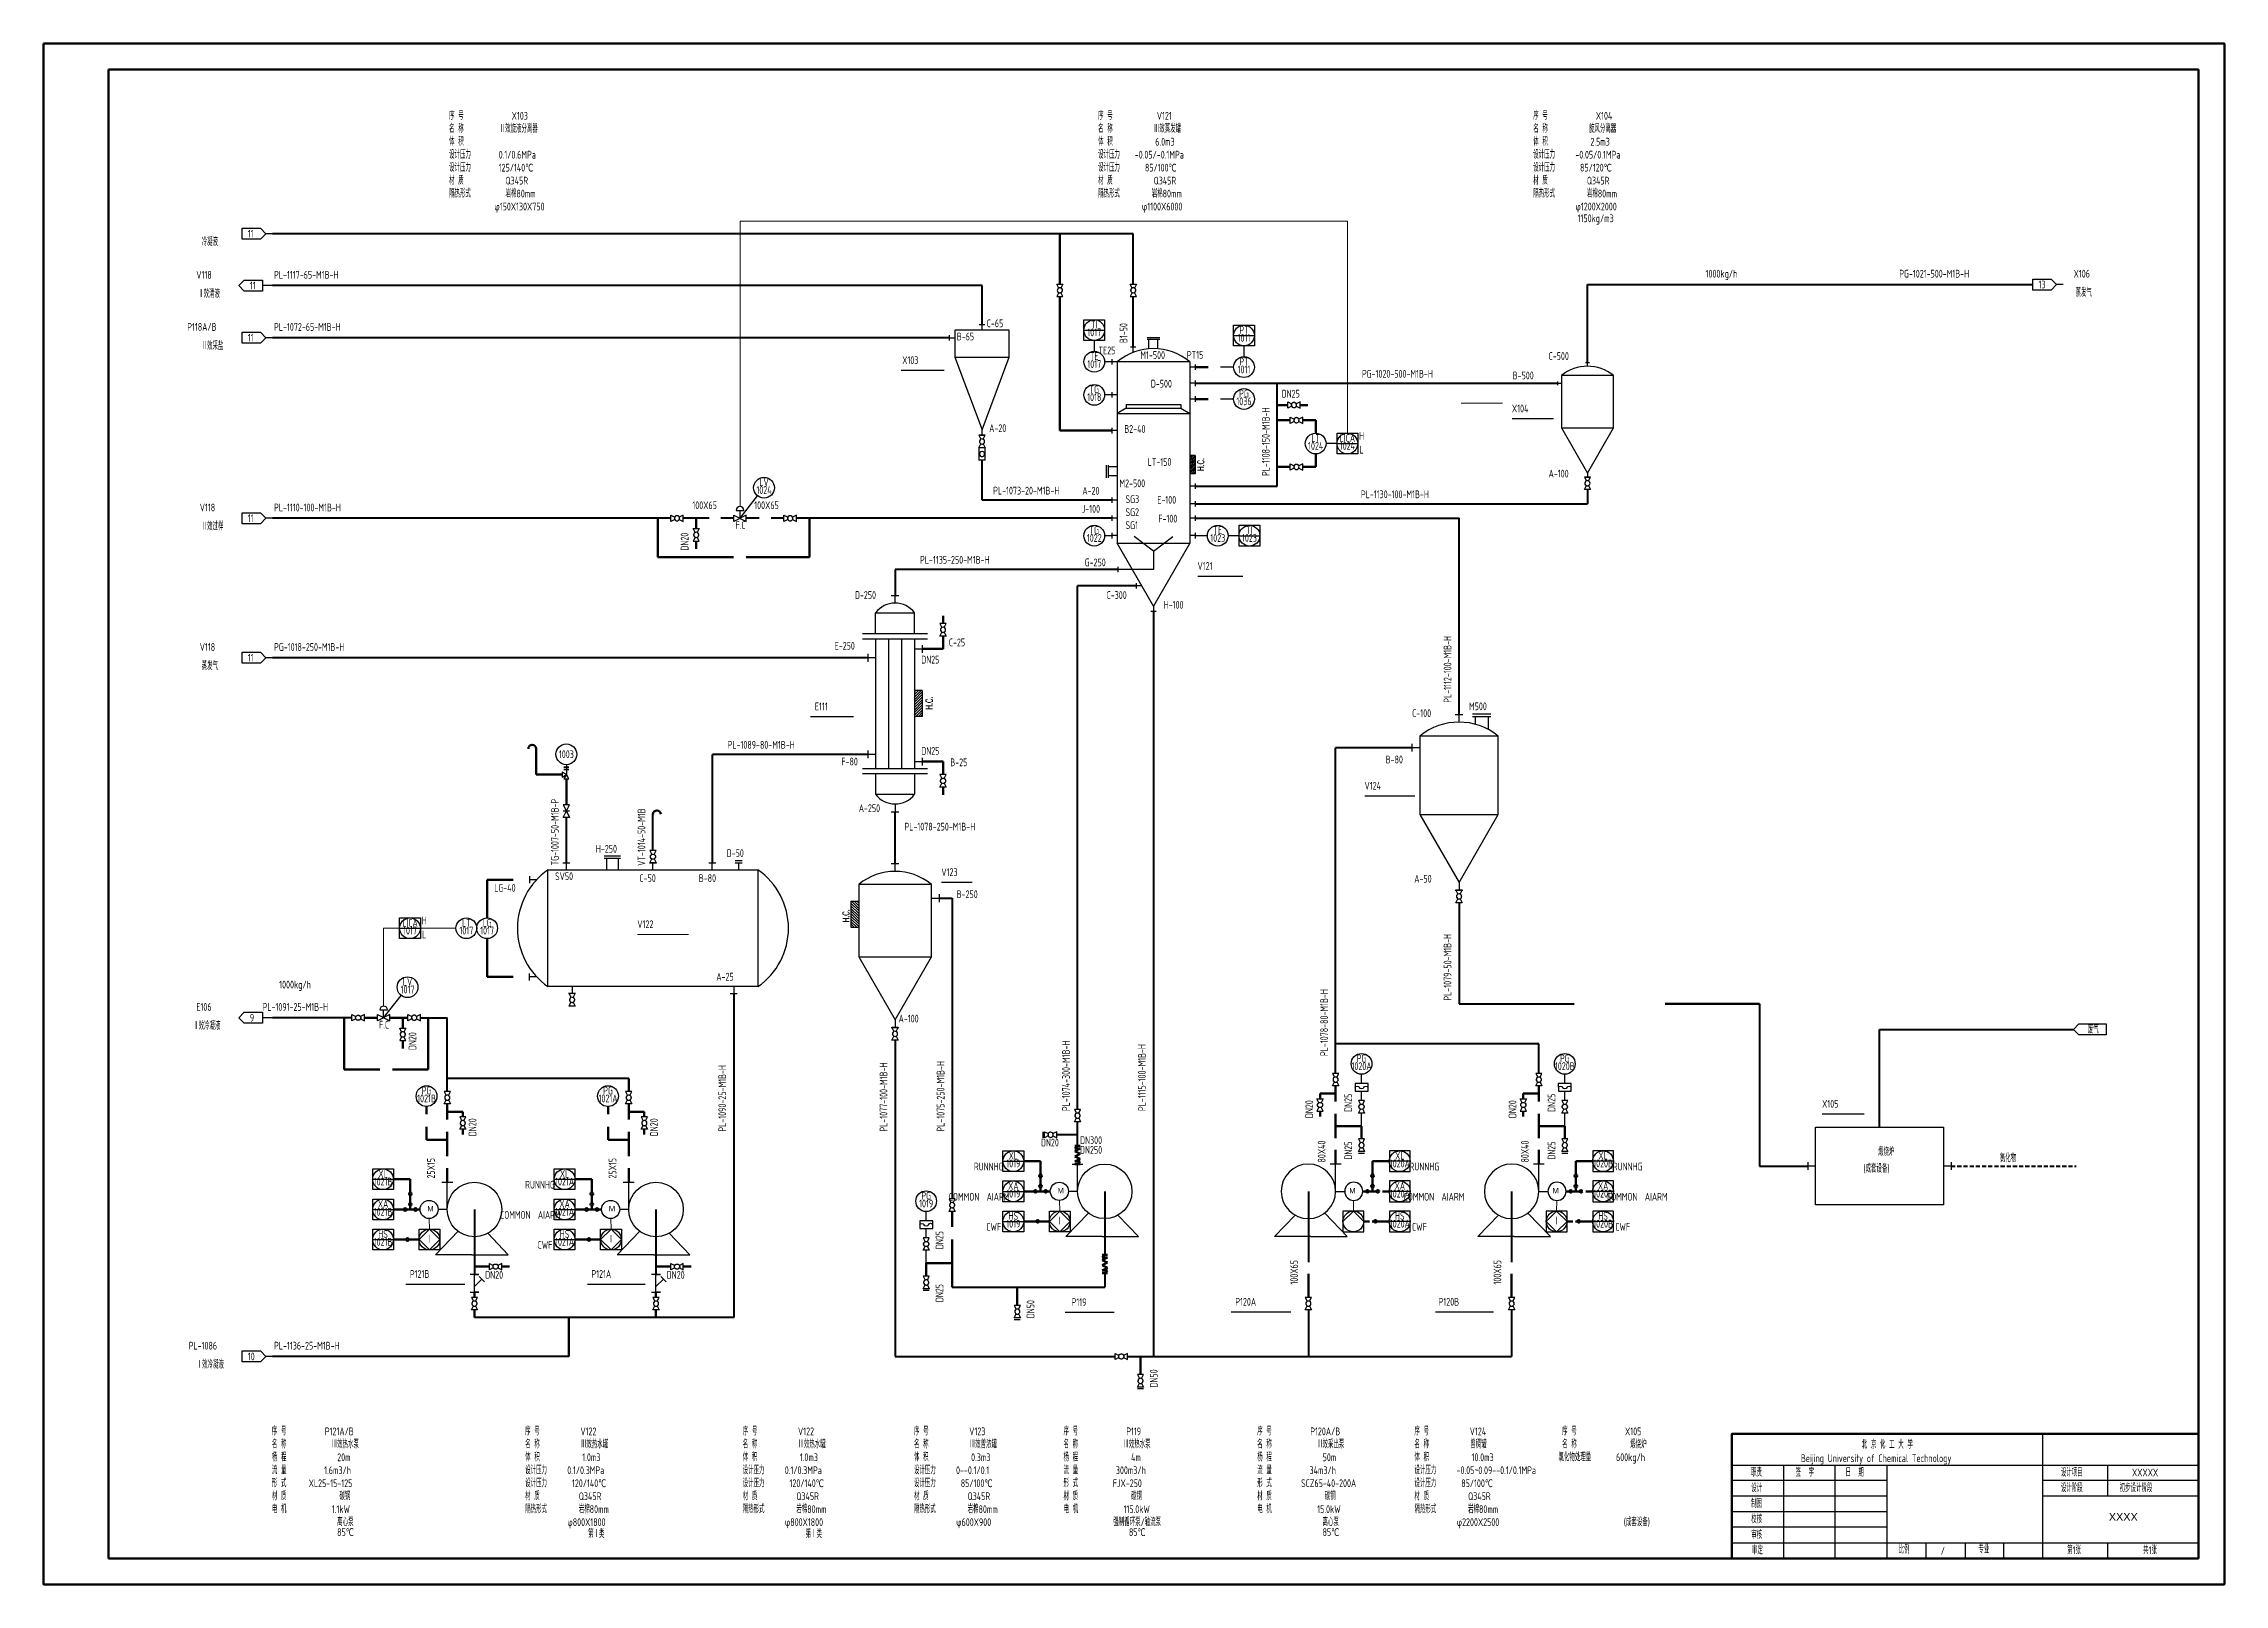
# Model space of a CAD drawing. Header units: millimetres. Extents: x 6119 to 9212, y 773 to 3028.
# Drawn here: x 6247 to 7088, y 773 to 1367 of the extents above; entities that cross this region are included whole.
import ezdxf
from ezdxf.enums import TextEntityAlignment as Align

# ---------------------------------------------------------------- set-up
doc = ezdxf.new("R2010")
doc.units = ezdxf.units.MM
doc.header["$LTSCALE"] = 0.5
doc.linetypes.add('HIDDEN2', pattern=[4.7625, 3.175, -1.5875])
for name, color, linetype in [('instrument', 4, 'Continuous'), ('TEXT', 2, 'Continuous'), ('TXT', 7, 'Continuous'), ('金柯图框', 146, 'Continuous')]:
    doc.layers.add(name, color=color, linetype=linetype)
for name, color, linetype, lineweight in [('PL', 7, 'Continuous', 40), ('标注', 7, 'Continuous', 18), ('粗实线', 2, 'Continuous', 70), ('细实线', 7, 'Continuous', 18), ('设备', 7, 'Continuous', 25)]:
    doc.layers.add(name, color=color, linetype=linetype, lineweight=lineweight)
doc.layers.get('细实线').off()
doc.styles.add('romanc', font='romanc.shx', dxfattribs={"width": 0.7, "bigfont": 'hztxt.shx'})
doc.styles.get("Standard").update_dxf_attribs({"font": 'arial.ttf'})
doc.styles.add('国标汉字', font='gbenor.shx', dxfattribs={"width": 0.7, "height": 5, "bigfont": 'gbcbig.shx'})

msp = doc.modelspace()

# ---------------------------------------------------------------- texts
at = {"style": '国标汉字', "width": 0.7}
for s, p in [(' 序 号', (6402.21, 1337.25, 180)), ('X103', (6427.78, 1337.25, 180)), (' 序 号', (6652.5, 1337.25, 180)), ('V121', (6676.57, 1337.25, 180)), (' 序 号', (6820.31, 1337.25, 180)), ('X104', (6845.88, 1337.25, 180)), (' 体 积', (6402.21, 1327.25, 180)), (' 名 称', (6402.21, 1332.25, 180)), ('Ⅱ效旋液分离器', (6423.15, 1332.25, 180)), (' 体 积', (6652.5, 1327.25, 180)), (' 名 称', (6652.5, 1332.25, 180)), ('Ⅲ效蒸发罐', (6675.43, 1332.25, 180)), ('6.0m3', (6675.96, 1327.25, 180)), (' 体 积', (6820.31, 1327.25, 180)), (' 名 称', (6820.31, 1332.25, 180)), ('旋风分离器', (6843.24, 1332.25, 180)), ('2.5m3', (6843.77, 1327.25, 180)), (' 设计压力', (6402.21, 1322.25, 180)), (' 设计压力', (6402.21, 1317.25, 180)), ('0.1/0.6MPa', (6422.77, 1322.25, 180)), (' 设计压力', (6652.5, 1322.25, 180)), (' 设计压力', (6652.5, 1317.25, 180)), ('-0.05/-0.1MPa', (6668.07, 1322.25, 180)), (' 设计压力', (6820.31, 1322.25, 180)), (' 设计压力', (6820.31, 1317.25, 180)), ('-0.05/0.1MPa', (6837.96, 1322.25, 180)), (' 材 质', (6402.21, 1312.25, 180)), ('125/140℃', (6422.77, 1317.25, 180)), ('Q345R', (6425.41, 1312.25, 180)), (' 材 质', (6652.5, 1312.25, 180)), ('85/100℃', (6671.98, 1317.25, 180)), ('Q345R', (6675.36, 1312.25, 180)), (' 材 质', (6820.31, 1312.25, 180)), ('85/120℃', (6839.79, 1317.25, 180)), ('Q345R', (6842.43, 1312.25, 180)), (' 隔热形式', (6402.21, 1307.25, 180)), ('φ150X130X750', (6421.07, 1302.25, 180)), ('岩棉80mm', (6425.41, 1307.25, 180)), (' 隔热形式', (6652.5, 1307.25, 180)), ('φ1100X6000', (6670.79, 1302.25, 180)), ('岩棉80mm', (6674.62, 1307.25, 180)), (' 隔热形式', (6820.31, 1307.25, 180)), ('φ1200X2000', (6837.99, 1302.25, 180)), ('岩棉80mm', (6842.43, 1307.25, 180)), ('1150kg/m3', (6838.84, 1297.72, 180)), ('冷凝液', (6308.21, 1288.6, 180)), ('11', (6326.02, 1291.78, 180)), ('V118', (6306.16, 1275.93, 180)), ('PL-1117-65-M1B-H', (6336.14, 1275.93, 180)), ('1000kg/h', (6888.2, 1276.37, 180)), ('PG-1021-500-M1B-H', (6962.87, 1276.37, 180)), ('X106', (7030.13, 1276.37, 180)), ('Ⅱ效清液', (6306.88, 1268.6, 180)), ('11', (6326.81, 1271.78, 180)), ('13', (7016.59, 1272.22, 180)), ('蒸发气', (7030.86, 1269.04, 180)), ('P118A/B', (6302.65, 1255.84, 180)), ('11', (6326.02, 1251.69, 180)), ('PL-1072-65-M1B-H', (6336.14, 1255.84, 180)), ('B-65', (6599.42, 1252.15, 180)), ('C-65', (6610.97, 1257.23, 180)), ('Ⅱ效采盐', (6308.21, 1248.52, 180)), ('X103', (6578.39, 1243.02, 180)), ('TE25', (6654.06, 1246.76, 180)), ('M1-500', (6670.22, 1245.01, 180)), ('PT15', (6688.16, 1245.07, 180)), ('C-500', (6827.66, 1244.63, 180)), ('D-500', (6674.25, 1233.97, 180)), ('PG-1020-500-M1B-H', (6755.66, 1237.78, 180)), ('B-500', (6813.8, 1237.14, 180)), ('DN25', (6724.71, 1230.11, 180)), ('A-20', (6611.93, 1216.8, 180)), ('B2-40', (6664.03, 1216.51, 180)), ('X104', (6813.52, 1224.41, 180)), ('LT-150', (6673.02, 1203.79, 180)), ('PL-1073-20-M1B-H', (6613.46, 1192.73, 180)), ('A-20', (6647.86, 1192.68, 180)), ('M2-500', (6662.15, 1195.54, 180)), ('PL-1130-100-M1B-H', (6755.28, 1191.32, 180)), ('A-100', (6827.66, 1199.3, 180)), ('V118', (6307.48, 1186.25, 180)), ('PL-1110-100-M1B-H', (6336.14, 1186.25, 180)), ('100X65', (6497.46, 1187.09, 180)), ('100X65', (6521.31, 1187.09, 180)), ('J-100', (6647.62, 1185.7, 180)), ('SG3', (6664.51, 1189.45, 180)), ('SG2', (6664.51, 1184.43, 180)), ('E-100', (6676.73, 1189.2, 180)), ('Ⅱ效过样', (6308.21, 1178.92, 180)), ('11', (6326.02, 1182.1, 180)), ('SG1', (6664.51, 1179.43, 180)), ('F-100', (6677.17, 1181.93, 180)), ('PL-1135-250-M1B-H', (6585.26, 1166.04, 180)), ('G-250', (6648.76, 1165.07, 180)), ('V121', (6692.27, 1163.68, 180)), ('D-250', (6560.15, 1152.48, 180)), ('C-300', (6657.2, 1152.48, 180)), ('H-100', (6679.22, 1148.74, 180)), ('V118', (6307.48, 1132.45, 180)), ('PG-1018-250-M1B-H', (6336.14, 1132.45, 180)), ('E-250', (6552.3, 1132.91, 180)), ('C-25', (6596.36, 1134.23, 180)), ('蒸发气', (6308.21, 1125.12, 180)), ('11', (6326.02, 1128.3, 180)), ('DN25', (6585.72, 1127.58, 180)), ('E111', (6544.68, 1109.55, 180)), ('M500', (6796.97, 1109.58, 180)), ('C-100', (6775.04, 1106.91, 180)), ('PL-1089-80-M1B-H', (6511.04, 1094.74, 180)), ('DN25', (6585.72, 1092.39, 180)), ('F-80', (6554.92, 1088.28, 180)), ('B-25', (6596.91, 1087.99, 180)), ('B-80', (6764.83, 1089.07, 180)), ('V124', (6756.68, 1078.96, 180)), ('A-250', (6561.63, 1070.29, 180)), ('PL-1078-250-M1B-H', (6579.26, 1063.19, 180)), ('H-250', (6460.24, 1054.65, 180)), ('D-50', (6510.69, 1052.99, 180)), ('SV50', (6444.51, 1044.06, 180)), ('C-50', (6477.05, 1043.34, 180)), ('B-80', (6499.94, 1043.34, 180)), ('V123', (6593.49, 1045.64, 180)), ('A-50', (6775.85, 1043.11, 180)), ('LG-40', (6421.04, 1039.6, 180)), ('B-250', (6599.38, 1037.13, 180)), ('V122', (6476.25, 1025.56, 180)), ('1000kg/h', (6338.12, 1002.28, 180)), ('A-25', (6506.7, 1005.34, 180)), ('E106', (6306.16, 993.68, 180)), ('9', (6326.81, 989.53, 180)), ('PL-1091-25-M1B-H', (6331.71, 993.68, 180)), ('Ⅱ效冷凝液', (6304.95, 986.35, 180)), ('A-100', (6576.99, 989.18, 180)), ('废气', (7035.57, 985.01, 180)), ('X105', (6933.13, 956.32, 180)), ('(成套设备)', (6949.06, 931.34, 180)), ('煅烧炉', (6954.72, 937.84, 180)), ('氯化物', (7001.66, 935.35, 180)), ('P121B', (6388.52, 890.73, 180)), ('DN20', (6417.56, 890.38, 180)), ('P121A', (6458.52, 890.73, 180)), ('DN20', (6487.56, 890.38, 180)), ('P119', (6643.7, 879.87, 180)), ('P120A', (6706.82, 880.01, 180)), ('P120B', (6785.22, 880.01, 180)), ('PL-1086', (6303.22, 863.09, 180)), ('Ⅰ效冷凝液', (6306.28, 855.77, 180)), ('10', (6326.02, 858.95, 180)), ('PL-1136-25-M1B-H', (6336.14, 863.09, 180)), (' 序 号', (6333.86, 830.06, 180)), ('P121A/B', (6355.73, 830.06, 180)), (' 序 号', (6431.55, 830.06, 180)), ('V122', (6454.3, 830.06, 180)), (' 序 号', (6515.44, 830.06, 180)), ('V122', (6538.19, 830.06, 180)), (' 序 号', (6581.49, 830.06, 180)), ('V123', (6604.24, 830.06, 180)), (' 序 号', (6639.17, 830.06, 180)), ('P119', (6664.78, 830.06, 180)), (' 序 号', (6713.87, 830.06, 180)), ('P120A/B', (6735.74, 830.06, 180)), (' 序 号', (6774.5, 830.06, 180)), ('V124', (6797.25, 830.06, 180)), (' 序 号', (6831.46, 830.06, 180)), ('X105', (6857.13, 830.06, 180)), (' 名 称', (6333.86, 825.06, 180)), ('Ⅲ效热水泵', (6358.37, 825.06, 180)), (' 名 称', (6431.55, 825.06, 180)), ('Ⅲ效热水罐', (6454.48, 825.06, 180)), (' 名 称', (6515.44, 825.06, 180)), ('Ⅲ效热水罐', (6538.37, 825.06, 180)), (' 名 称', (6581.49, 825.06, 180)), ('Ⅲ效曾浓罐', (6604.42, 825.06, 180)), (' 名 称', (6639.17, 825.06, 180)), ('Ⅲ效热水泵', (6663.68, 825.06, 180)), (' 名 称', (6713.87, 825.06, 180)), ('Ⅲ效采出泵', (6738.37, 825.06, 180)), (' 名 称', (6774.5, 825.06, 180)), ('曾稠罐', (6797.43, 825.06, 180)), (' 名 称', (6831.46, 825.06, 180)), ('煅烧炉', (6859.15, 825.06, 180)), (' 杨 程', (6333.86, 820.06, 180)), (' 流 量', (6333.86, 815.06, 180)), ('1.6m3/h', (6355.47, 815.06, 180)), ('20m', (6360.5, 820.06, 180)), (' 体 积', (6431.55, 820.06, 180)), (' 设计压力', (6431.55, 815.06, 180)), ('0.1/0.3MPa', (6449.21, 815.06, 180)), ('1.0m3', (6455.01, 820.06, 180)), (' 体 积', (6515.44, 820.06, 180)), (' 设计压力', (6515.44, 815.06, 180)), ('0.1/0.3MPa', (6533.09, 815.06, 180)), ('1.0m3', (6538.9, 820.06, 180)), (' 体 积', (6581.49, 820.06, 180)), (' 设计压力', (6581.49, 815.06, 180)), ('0--0.1/0.1', (6599.14, 815.06, 180)), ('0.3m3', (6604.95, 820.06, 180)), (' 杨 程', (6639.17, 820.06, 180)), (' 流 量', (6639.17, 815.06, 180)), ('300m3/h', (6660.78, 815.06, 180)), ('4m', (6666.63, 820.06, 180)), (' 杨 程', (6713.87, 820.06, 180)), (' 流 量', (6713.87, 815.06, 180)), ('34m3/h', (6735.47, 815.06, 180)), ('50m', (6740.51, 820.06, 180)), (' 体 积', (6774.5, 820.06, 180)), (' 设计压力', (6774.5, 815.06, 180)), ('-0.05~0.09--0.1/0.1MPa', (6792.16, 815.06, 180)), ('10.0m3', (6797.96, 820.06, 180)), ('氯化物处理量', (6831.46, 820.06, 180)), ('600kg/h', (6853.66, 820.06, 180)), ('职责', (6905.78, 814.16)), (' 签  字  ', (6921.52, 814.16)), (' 日  期 ', (6940.72, 814.16)), ('设计项目', (7025.2, 814.16)), ('XXXXX', (7052.65, 814.18, -180)), (' 材 质', (6333.86, 805.06, 180)), (' 形 式', (6333.86, 810.06, 180)), ('XL25-15-125', (6349.49, 810.06, 180)), ('碳钢', (6361.33, 805.06, 180)), (' 材 质', (6431.55, 805.06, 180)), (' 设计压力', (6431.55, 810.06, 180)), ('120/140℃', (6451.03, 810.06, 180)), ('Q345R', (6453.67, 805.06, 180)), (' 材 质', (6515.44, 805.06, 180)), (' 设计压力', (6515.44, 810.06, 180)), ('120/140℃', (6534.92, 810.06, 180)), ('Q345R', (6537.56, 805.06, 180)), (' 材 质', (6581.49, 805.06, 180)), (' 设计压力', (6581.49, 810.06, 180)), ('85/100℃', (6600.97, 810.06, 180)), ('Q345R', (6603.61, 805.06, 180)), (' 材 质', (6639.17, 805.06, 180)), (' 形 式', (6639.17, 810.06, 180)), ('FJX-250', (6659.61, 810.06, 180)), ('碳钢', (6666.64, 805.06, 180)), (' 材 质', (6713.87, 805.06, 180)), (' 形 式', (6713.87, 810.06, 180)), ('SCZ65-40-200A', (6732.21, 810.06, 180)), ('碳钢', (6741.34, 805.06, 180)), (' 材 质', (6774.5, 805.06, 180)), (' 设计压力', (6774.5, 810.06, 180)), ('85/100℃', (6793.98, 810.06, 180)), ('Q345R', (6796.62, 805.06, 180)), ('设计', (6905.78, 808.16)), ('设计阶段', (7025.2, 808.21)), ('初步设计阶段', (7047.88, 808.18)), (' 电 机', (6333.86, 800.06, 180)), ('1.1kW', (6358.42, 800.06, 180)), (' 隔热形式', (6431.55, 800.06, 180)), ('岩棉80mm', (6453.67, 800.06, 180)), (' 隔热形式', (6515.44, 800.06, 180)), ('岩棉80mm', (6537.56, 800.06, 180)), (' 隔热形式', (6581.49, 800.06, 180)), ('岩棉80mm', (6603.61, 800.06, 180)), (' 电 机', (6639.17, 800.06, 180)), ('115.0kW', (6663.73, 800.06, 180)), (' 电 机', (6713.87, 800.06, 180)), ('15.0kW', (6738.43, 800.06, 180)), (' 隔热形式', (6774.5, 800.06, 180)), ('岩棉80mm', (6796.62, 800.06, 180)), ('校核', (6905.78, 796.16)), ('制图', (6905.78, 802.16)), ('离心泵', (6360.48, 795.06, 180)), ('85℃', (6360.48, 791.21, 180)), ('φ800X1800', (6449.23, 795.06, 180)), ('第Ⅰ类', (6457.24, 790.53, 180)), ('φ800X1800', (6533.11, 795.06, 180)), ('第Ⅰ类', (6541.13, 790.53, 180)), ('φ600X900', (6599.17, 795.06, 180)), ('强制循环泵/轴流泵', (6659.81, 795.06, 180)), ('85℃', (6665.8, 791.21, 180)), ('离心泵', (6740.49, 795.06, 180)), ('85℃', (6740.49, 791.21, 180)), ('φ2200X2500', (6792.18, 795.06, 180)), ('(成套设备)', (6856.65, 795.06, 180)), ('审核', (6905.78, 790.16)), ('审定', (6906.08, 784.16)), ('比例', (6962.65, 784.47)), ('/', (6978.89, 784.02)), ('专业', (6993.43, 784.47)), ('第1张', (7027.64, 784.26)), ('共1张', (7056.94, 784.26))]:
    msp.add_text(s, height=3, dxfattribs=at).set_placement(p)
for s, p in [('B1-50', (6665.24, 1251.11, 180)), ('PL-1108-150-M1B-H', (6720.09, 1199.85, 180)), ('DN20', (6495.97, 1171.11, 180)), ('PL-1112-100-M1B-H', (6790.2, 1112.45, 180)), ('TG-1007-50-M1B-P', (6445.92, 1049.75, 180)), ('VT-1014-50-M1B', (6479.32, 1049.58, 180)), ('PL-1079-50-M1B-H', (6790.2, 997.61, 180)), ('PL-1078-80-M1B-H', (6742.58, 976.24, 180)), ('DN20', (6391.01, 978.54, 180)), ('PL-1074-300-M1B-H', (6643.05, 955.02, 180)), ('PL-1090-25-M1B-H', (6510.49, 947.11, 180)), ('PL-1077-100-M1B-H', (6572.69, 947.11, 180)), ('PL-1075-250-M1B-H', (6594.69, 947.11, 180)), ('PL-1115-100-M1B-H', (6672.33, 955.02, 180)), ('DN25', (6751.9, 954.72, 180)), ('DN25', (6830.3, 954.72, 180)), ('DN20', (6414.16, 945.34, 180)), ('DN20', (6484.16, 945.34, 180)), ('DN20', (6736.85, 952.32, 180)), ('DN20', (6815.25, 952.32, 180)), ('25X15', (6398.16, 929.03, 180)), ('25X15', (6468.16, 929.03, 180)), ('80X40', (6741.64, 935.21, 180)), ('DN25', (6751.9, 936.3, 180)), ('80X40', (6820.03, 935.21, 180)), ('DN25', (6830.3, 936.3, 180)), ('DN25', (6594.24, 901.79, 180)), ('100X65', (6731.01, 888.16, 180)), ('100X65', (6809.41, 888.16, 180)), ('DN25', (6594.24, 881.36, 180)), ('DN50', (6629.38, 875.16, 180)), ('DN50', (6676.88, 848.44, 180))]:
    msp.add_text(s, height=3, rotation=90, dxfattribs=at).set_placement(p)
at = {"insert": (7041.86, 800.1), "char_height": 3, "attachment_point": 1}
msp.add_mtext_dynamic_manual_height_columns('\\pxi0.60894;XXXX', width=16.5121, gutter_width=15, heights=[0], dxfattribs=at)
at = {"layer": 'TXT', "style": '国标汉字', "width": 0.7}
for s, p in [('1017', (6652.44, 1253.75)), ('TI', (6652.44, 1256.76)), ('1011', (6710.18, 1251.67)), ('PT', (6710.18, 1254.68)), ('TE', (6652.44, 1244.55)), ('PT', (6710.18, 1242.47)), ('1017', (6652.44, 1241.54)), ('1011', (6710.18, 1239.46)), ('1018', (6652.44, 1228.77)), ('TG', (6652.44, 1231.78)), ('1036', (6710.18, 1227.17)), ('PG', (6710.18, 1230.18)), ('1024', (6737.83, 1210)), ('LT', (6737.83, 1213.01)), ('1024', (6750.06, 1210)), ('LICA', (6750.06, 1213.01)), ('H', (6755.54, 1213.91)), ('L', (6755.54, 1208.52)), ('1024', (6525.09, 1192.98)), ('LV', (6525.09, 1195.98)), ('F.C', (6516.04, 1179.41)), ('1022', (6652.44, 1174.49)), ('TG', (6652.44, 1177.5)), ('1023', (6700.07, 1174.49)), ('TE', (6700.07, 1177.5)), ('1023', (6712.3, 1174.49)), ('TI', (6712.3, 1177.5)), ('1003', (6448.86, 1091.11)), ('LICA', (6388.56, 1026.13)), ('1017', (6388.56, 1023.13)), ('H', (6394.05, 1027.04)), ('1017', (6410.3, 1023.13)), ('LT', (6410.3, 1026.13)), ('1017', (6418.3, 1023.13)), ('LG', (6418.3, 1026.13)), ('L', (6394.05, 1021.64)), ('1017', (6387.62, 1000.41)), ('LV', (6387.62, 1003.41)), ('F.C', (6378.56, 986.84)), ('PG', (6755.51, 973.85)), ('PG', (6833.91, 973.85)), ('1020A', (6755.51, 970.85)), ('1020B', (6833.91, 970.85)), ('1021B', (6394.93, 958.42)), ('PG', (6394.93, 961.43)), ('1021A', (6464.93, 958.42)), ('PG', (6464.93, 961.43)), ('DN20', (6635.34, 941.4)), ('DN300', (6651.21, 942.31)), ('RUNNHG', (6611.75, 932.14)), ('1019', (6621.23, 933.34)), ('XL', (6621.23, 936.34)), ('DN250', (6651.21, 938.58)), ('1020A', (6770.27, 933.34)), ('XL', (6770.27, 936.34)), ('RUNNHG', (6779.75, 932.14)), ('1020B', (6848.67, 933.34)), ('XL', (6848.67, 936.34)), ('RUNNHG', (6858.15, 932.14)), ('1021B', (6378.17, 926.35)), ('XL', (6378.17, 929.36)), ('RUNNHG', (6438.69, 925.15)), ('1021A', (6448.17, 926.35)), ('XL', (6448.17, 929.36)), ('XA', (6621.23, 924.71)), ('XA', (6770.27, 924.71)), ('XA', (6848.67, 924.71)), ('1021B', (6378.17, 914.72)), ('XA', (6378.17, 917.73)), ('1021A', (6448.17, 914.72)), ('XA', (6448.17, 917.73)), ('1019', (6587.62, 917.91)), ('PG', (6587.62, 920.92)), ('COMMON  AIARM', (6608.04, 920.5)), ('1019', (6621.23, 921.7)), ('1020A', (6770.27, 921.7)), ('COMMON  AIARM', (6783.46, 920.5)), ('1020B', (6848.67, 921.7)), ('COMMON  AIARM', (6861.86, 920.5)), ('HS', (6378.17, 906.15)), ('COMMON  AIARM', (6434.98, 913.52)), ('HS', (6448.17, 906.15)), ('CWF', (6613.67, 908.92)), ('1019', (6621.23, 910.12)), ('HS', (6621.23, 913.13)), ('I', (6639.14, 911.33)), ('1020A', (6770.27, 910.12)), ('HS', (6770.27, 913.13)), ('CWF', (6777.83, 908.92)), ('I', (6830.76, 911.33)), ('1020B', (6848.67, 910.12)), ('HS', (6848.67, 913.13)), ('CWF', (6856.23, 908.92)), ('1021B', (6378.17, 903.14)), ('I', (6396.08, 904.35)), ('CWF', (6440.61, 901.94)), ('1021A', (6448.17, 903.14)), ('I', (6466.08, 904.35))]:
    msp.add_text(s, height=3, dxfattribs=at).set_placement(p, align=Align.CENTER)
at = {"layer": '金柯图框', "color": 7, "style": '国标汉字', "width": 0.7}
for s, p in [('北 京 化 工 大 学', (6958.27, 826.43, -180)), ('Beijing University of Chemical Technology', (6953.97, 821.19, -180))]:
    msp.add_text(s, height=3, dxfattribs=at).set_placement(p, align=Align.MIDDLE_CENTER)

# ---------------------------------------------------------------- blocks, each defined once
blk = doc.blocks.new('A$Cb8ed2c11')
for p, q in [((0, 40), (15, 0)), ((15, 0), (30, 40))]:
    blk.add_line(p, q)
blk.add_lwpolyline([(0, 40), (30, 40), (30, 55), (0, 55)], close=True)
blk = doc.blocks.new('A$C7946bd6f')
for p, q in [((16.95, 42.7), (19.05, 42.7)), ((18, 40.6), (18, 42.7)), ((5.4, 36.56), (5.4, 38.66)), ((5.4, 37.61), (7.5, 37.61)), ((16.95, 0), (19.05, 0)), ((18, 0), (18, 2.1))]:
    blk.add_line(p, q)
at = {"xscale": 0.7, "yscale": 0.7, "zscale": 0.7}
blk.add_blockref('A$Cb8ed2c11', (7.5, 2.1), dxfattribs=at)
blk = doc.blocks.new('A$C906b3375')
h = blk.add_hatch()
h.set_pattern_fill('JIS_WOOD', color=256, scale=0.7)
h.set_pattern_definition([(45, (-757.7555, -473.3284), (-0.35, 0.35), [])])
h.paths.add_polyline_path([(40, 53.18), (42.1, 53.18), (42.1, 60.18), (40, 60.18)])
for p, q in [((17.15, 102.07), (19.25, 102.07)), ((18.2, 99.97), (18.2, 102.07)), ((28.45, 105.6), (23.55, 105.6)), ((28.45, 104.9), (23.55, 104.9)), ((24.25, 101.4), (24.25, 104.9)), ((27.75, 101.4), (27.75, 104.9)), ((9.9, 97.4), (9.9, 95.3)), ((12, 96.35), (9.9, 96.35)), ((12, 96.35), (12, 26.35)), ((40, 96.35), (12, 96.35)), ((40, 96.35), (40, 26.35)), ((42.1, 94.27), (40, 94.27)), ((42.1, 95.32), (42.1, 93.22)), ((9.9, 84.63), (9.9, 82.53)), ((42.1, 88.03), (40, 88.03)), ((42.1, 89.08), (42.1, 86.98)), ((12, 83.58), (9.9, 83.58)), ((15.5, 78.44), (12, 76.34)), ((12, 76.34), (40, 76.34)), ((15.5, 79.84), (36.5, 79.84)), ((15.5, 79.84), (15.5, 78.44)), ((15.5, 78.44), (36.5, 78.44)), ((36.5, 79.84), (36.5, 78.44)), ((36.5, 78.44), (40, 76.34)), ((42.1, 81.98), (40, 81.98)), ((42.1, 83.03), (42.1, 80.93)), ((9.9, 70.84), (9.9, 68.74)), ((12, 69.79), (9.9, 69.79)), ((42.1, 60.18), (40, 60.18)), ((42.1, 60.18), (42.1, 53.18)), ((7.8, 56.53), (7.8, 51.63)), ((8.5, 56.53), (8.5, 51.63)), ((12, 55.83), (8.5, 55.83)), ((12, 52.33), (8.5, 52.33)), ((42.1, 53.18), (40, 53.18)), ((9.9, 44.03), (9.9, 41.93)), ((12, 42.98), (9.9, 42.98)), ((42.1, 48.36), (40, 48.36)), ((42.1, 49.41), (42.1, 47.31)), ((42.1, 42.64), (42.1, 40.54)), ((9.9, 37.05), (9.9, 34.95)), ((12, 36), (9.9, 36)), ((42.1, 41.59), (40, 41.59)), ((42.1, 36), (40, 36)), ((42.1, 37.05), (42.1, 34.95)), ((9.9, 30.35), (9.9, 28.25)), ((12, 29.3), (9.9, 29.3)), ((26, 2.1), (12, 26.35)), ((12, 26.35), (40, 26.35)), ((26, 23.29), (18.51, 28.96)), ((26, 23.29), (33.49, 28.96)), ((40, 26.35), (26, 2.1)), ((42.1, 29.3), (40, 29.3)), ((42.1, 30.35), (42.1, 28.25)), ((12.25, 17.34), (12.25, 15.24)), ((26, 23.29), (26, 16.29)), ((26, 16.29), (12.25, 16.29)), ((19.38, 10.99), (19.38, 8.89)), ((21.48, 9.94), (19.38, 9.94)), ((27.05, 0), (24.95, 0)), ((26, 2.1), (26, 0))]:
    blk.add_line(p, q)
blk.add_arc((26, 79.48), 21.92, 50.30371, 129.69629)
blk = doc.blocks.new('A$C1f4d3acd')
for p, q in [((22.24, 46.76), (23.76, 46.76)), ((23, 45.25), (23, 46.76)), ((11.41, 39.43), (11.41, 37.92)), ((12.92, 38.67), (11.41, 38.67)), ((12.92, 21.5), (23, 4.04)), ((23, 4.04), (33.08, 21.5)), ((22.24, 2.53), (23.76, 2.53)), ((23, 4.04), (23, 2.53))]:
    blk.add_line(p, q)
blk.add_lwpolyline([(12.92, 21.5), (33.08, 21.5), (33.08, 41.66), (12.92, 41.66)], close=True)
blk.add_arc((23, 29.31), 15.94, 50.77062, 129.22938)
blk = doc.blocks.new('A$C6c86742b')
h = blk.add_hatch()
h.set_pattern_fill('JIS_WOOD', color=256, angle=90)
h.set_pattern_definition([(135, (-1121.0159, -487.17654), (-0.5, -0.5), [])])
h.paths.add_polyline_path([(3, 48.78), (0, 48.78), (0, 38.78), (3, 38.78)])
for p, q in [((15.5, 63.24), (18.5, 63.24)), ((17, 60.24), (17, 63.24)), ((34, 51.44), (34, 48.44)), ((0, 48.78), (0, 38.78)), ((0, 48.78), (3, 48.78)), ((31, 49.94), (34, 49.94)), ((0, 38.78), (3, 38.78)), ((3, 27.25), (17, 3)), ((17, 3), (31, 27.25)), ((15.5, 0), (18.5, 0)), ((17, 3), (17, 0))]:
    blk.add_line(p, q)
blk.add_lwpolyline([(3, 27.25), (31, 27.25), (31, 55.25), (3, 55.25)], close=True)
blk.add_arc((17, 38.1), 22.14, 50.77062, 129.22938)
blk = doc.blocks.new('A$C30e6acbd')
for p, q in [((13.07, 50.5), (94.07, 50.5)), ((13.07, 5.5), (13.07, 50.5)), ((18.82, 53.2), (21.52, 53.2)), ((20.17, 50.5), (20.17, 53.2)), ((34.77, 55.9), (41.07, 55.9)), ((34.77, 55), (41.07, 55)), ((35.67, 55), (35.67, 50.5)), ((40.17, 55), (40.17, 50.5)), ((52.22, 53.2), (54.92, 53.2)), ((53.57, 50.5), (53.57, 53.2)), ((75.11, 53.2), (77.81, 53.2)), ((76.46, 50.5), (76.46, 53.2)), ((85.28, 54.1), (87.98, 54.1)), ((85.28, 53.2), (87.98, 53.2)), ((86.63, 50.5), (86.63, 53.2)), ((94.07, 50.5), (94.07, 5.5)), ((6.01, 48.08), (6.01, 45.38)), ((8.71, 46.73), (6.01, 46.73)), ((6.01, 7.92), (6.01, 10.62)), ((8.71, 9.27), (6.01, 9.27)), ((94.07, 5.5), (13.07, 5.5)), ((23.75, 2.8), (21.05, 2.8)), ((22.4, 5.5), (22.4, 2.8)), ((83.39, 2.8), (86.09, 2.8)), ((84.74, 5.5), (84.74, 2.8))]:
    blk.add_line(p, q)
for centre, start, end in [((28.71, 28), 124.80245, 235.19755), ((78.43, 28), 304.80245, 55.19755)]:
    blk.add_arc(centre, 27.4, start, end)
blk = doc.blocks.new('A$C0952c0bb')
for p, q in [((17.4, 35.44), (21.6, 35.44)), ((19.5, 24.94), (19.5, 35.44)), ((19.5, 24.94), (16, 24.94)), ((15.03, 7.48), (23.71, 16.53)), ((43.03, 7.48), (35.09, 15.75)), ((29.03, 7.48), (15.03, 7.48)), ((29.03, 7.48), (43.03, 7.48))]:
    blk.add_line(p, q)
for centre, radius in [((30, 24.94), 10.5), ((12.5, 24.94), 3.5)]:
    blk.add_circle(centre, radius)
blk.add_text('M', height=2.1).set_placement((11.8, 24.18, 126))
blk = doc.blocks.new('A$Cfcf5278a')
h = blk.add_hatch()
h.set_pattern_fill('JIS_WOOD', color=256)
h.set_pattern_definition([(45, (-1258.7297, -590.2213), (-0.5, 0.5), [])])
h.paths.add_polyline_path([(23, 46.72), (20, 46.72), (20, 36.72), (23, 36.72)])
for p, q in [((5, 68.72), (5, 76.72)), ((5, 76.72), (20, 76.72)), ((11, 83.43), (14, 83.43)), ((12.5, 80.43), (12.5, 83.43)), ((20, 68.72), (20, 76.72)), ((0, 68.72), (25, 68.72)), ((0, 66.72), (25, 66.72)), ((2, 60.84), (2, 57.84)), ((5, 59.34), (2, 59.34)), ((5, 66.72), (5, 16.72)), ((10, 66.72), (10, 16.72)), ((15, 66.72), (15, 16.72)), ((20, 66.72), (20, 16.72)), ((20, 62.75), (23, 62.75)), ((23, 64.25), (23, 61.25)), ((23, 46.72), (20, 46.72)), ((23, 46.72), (23, 36.72)), ((23, 36.72), (20, 36.72)), ((2, 23.63), (2, 20.63)), ((5, 22.13), (2, 22.13)), ((20, 19.32), (23, 19.32)), ((23, 20.82), (23, 17.82)), ((0, 16.72), (25, 16.72)), ((0, 14.72), (25, 14.72)), ((5, 14.72), (5, 6.72)), ((20, 14.72), (20, 6.72)), ((5, 6.72), (20, 6.72)), ((11, 0), (14, 0)), ((12.5, 3), (12.5, 0))]:
    blk.add_line(p, q)
for centre, start, end in [((12.5, 71), 37.29069, 142.70931), ((12.5, 12.43), 217.29069, 322.70931)]:
    blk.add_arc(centre, 9.43, start, end)
blk = doc.blocks.new('A$Cadf2ccbb')
blk.add_lwpolyline([(1.51, 1.64), (0, 2.4), (0, 0), (1.51, 0.76, 1), (3.29, 1.64), (4.8, 2.4), (4.8, 0), (3.29, 0.76, 1.609915), (1.51, 0.76, 4.279146)], format="xyb", close=True)
blk = doc.blocks.new('A$C99887f0c')
for p, q in [((0.9, 4.2), (3.9, 4.2)), ((2.4, 1.2), (2.4, 4.2))]:
    blk.add_line(p, q)
blk.add_lwpolyline([(4.8, 2.4), (0, 0), (0, 2.4), (4.8, 0)], close=True)
blk.add_arc((2.4, 4.2), 1.5, 0, 180)
blk = doc.blocks.new('A$C5a178aca')
for p, q in [((16.62, 67.82), (19.62, 67.82)), ((18.12, 64.82), (18.12, 67.82)), ((23.35, 68.02), (30.35, 68.02)), ((23.35, 67.02), (30.35, 67.02)), ((24.35, 67.02), (24.35, 63.99)), ((29.35, 67.02), (29.35, 62.02)), ((0, 53.45), (0, 56.45)), ((3, 54.95), (0, 54.95)), ((3, 29.19), (18.12, 3)), ((18.12, 3), (33.24, 29.19)), ((16.62, 0), (19.62, 0)), ((18.12, 3), (18.12, 0))]:
    blk.add_line(p, q)
blk.add_lwpolyline([(3, 29.19), (33.24, 29.19), (33.24, 59.43), (3, 59.43)], close=True)
blk.add_arc((18.12, 40.91), 23.91, 50.77062, 129.22938)
blk = doc.blocks.new('A$Cae644095')
for p, q in [((0, 16.45), (0, 13.45)), ((3, 14.95), (0, 14.95)), ((55.27, 14.95), (52.27, 14.95)), ((55.27, 16.45), (55.27, 13.45))]:
    blk.add_line(p, q)
blk.add_lwpolyline([(3, 29.9), (52.27, 29.9), (52.27, 0), (3, 0)], close=True)
blk = doc.blocks.new('A$Ca7bb580f')
for p, q in [((2.4, 4.8), (0, 4.8)), ((0, 4.8), (0, 0)), ((2.4, 0), (0, 0)), ((2.4, 0), (2.4, 4.8))]:
    blk.add_line(p, q)
for start, end in [(116.30696, 296.30696), (116.30696, 63.69304), (243.69304, 116.30696)]:
    blk.add_arc((1.2, 2.4), 0.993, start, end)
blk = doc.blocks.new('A$C68e34116')
blk.add_lwpolyline([(2.4, 2.4), (2.4, 1.2), (4.8, 2.4), (4.8, 0), (0, 2.4), (0, 0), (2.4, 1.2), (2.4, 0)])
blk = doc.blocks.new('A$Ca9a4f954')
for p, q in [((1.66, 1.66), (0, 2.62)), ((0, 2.62), (0, 0.7)), ((0, 0.7), (1.66, 1.66)), ((2.62, 4.54), (0.7, 4.54)), ((0.7, 4.54), (1.66, 4.54)), ((2.62, 3.58), (0.7, 3.58)), ((0.7, 3.58), (1.66, 3.58)), ((1.66, 1.66), (0.7, 0)), ((0.7, 0), (2.62, 0)), ((1.66, 5.5), (1.66, 4.54)), ((1.66, 4.54), (2.62, 4.54)), ((1.66, 4.54), (1.66, 3.58)), ((1.66, 3.58), (2.62, 3.58)), ((1.66, 3.58), (1.66, 1.66)), ((2.62, 0), (1.66, 1.66))]:
    blk.add_line(p, q)
blk = doc.blocks.new('A$Cb8befc21')
blk.add_lwpolyline([(0, 0, 0, 0, 0), (0, 2.4, 0, 0, 0), (4.8, 0, 0, 1.2, 0), (2.85, 0.975, 0, 0, 0), (4.8, 0, 0, 0, 0), (4.8, 2.4, 0, 0, 0)], format="xyseb")
blk = doc.blocks.new('A$C7aa2ae0a')
blk.add_lwpolyline([(0, 5.57), (0, 2.14), (0, 3.86), (2.14, 3.86), (5, 1), (4, 0), (6, 2), (5, 1), (2.14, 3.86), (6.86, 3.86), (6.86, 2.14), (6.86, 5.57)])
blk = doc.blocks.new('隔膜')
blk.add_lwpolyline([(-2.5, 1.5), (2.5, 1.5), (2.5, -1.5), (-2.5, -1.5)], close=True)
for centre, start, end in [((-1.67, -0.38), 24.76151, 155.23849), ((0, 0.38), 204.76151, 335.23849), ((1.67, -0.38), 24.76151, 155.23849)]:
    blk.add_arc(centre, 0.918, start, end)
blk = doc.blocks.new('A$Ccaabb055')
at = {"xscale": -1, "rotation": 0.01870892020090054}
blk.add_blockref('隔膜', (2.5, 1.5), dxfattribs=at)
blk = doc.blocks.new('A$C4c916884')
for p, q in [((0, 6), (1, 7)), ((2, 7), (0, 7)), ((0, 5), (2, 6)), ((2, 6), (0, 6)), ((2, 4), (0, 5)), ((0, 3), (2, 4)), ((2, 2), (0, 3)), ((0, 1), (2, 2)), ((2, 1), (0, 1)), ((2, 0), (0, 0)), ((2, 1), (1, 0))]:
    blk.add_line(p, q)
blk = doc.blocks.new('A$Cb12c0229')
at = {"layer": 'TEXT', "style": 'romanc', "width": 0.7}
blk.add_text('H.C.', height=2.5, rotation=90, dxfattribs=at).set_placement((2.5, -0.17))

# ---------------------------------------------------------------- linework, layer by layer
at = {"lineweight": 25}
for p, q in [((7018.27, 782.57, -180), (7018.27, 830.57, -180)), ((6898.27, 818.57, -180), (7078.27, 818.57, -180)), ((6938.22, 782.57, -177.81), (6938.22, 818.57, -177.81)), ((6958.27, 782.57, -180), (6958.27, 818.57, -180)), ((6958.27, 812.57, -180), (6898.27, 812.57, -180)), ((7078.27, 812.57, -180), (7018.27, 812.57, -180)), ((6958.27, 806.57, -180), (6898.27, 806.57, -180)), ((6958.27, 800.57, -180), (6898.27, 800.57, -180)), ((7078.27, 806.57, -180), (7018.27, 806.57, -180)), ((6958.27, 794.57, -180), (6898.27, 794.57, -180)), ((6898.27, 788.57, -180), (7078.27, 788.57, -180)), ((7003.27, 782.57, -180), (7003.27, 788.57, -180)), ((7043.27, 782.57, -180), (7043.27, 788.57, -180))]:
    msp.add_line(p, q, dxfattribs=at)
for p, q in [((6918.31, 782.57, -177.81), (6918.31, 818.57, -177.81)), ((6973.27, 782.57, -180), (6973.27, 788.57, -180)), ((6988.27, 788.57, -180), (6988.27, 782.57))]:
    msp.add_line(p, q)
for points in [[(6335.56, 1293.26), (6333, 1293.26), (6330.88, 1291.14), (6323.81, 1291.14), (6323.81, 1295.38), (6330.88, 1295.38), (6333, 1293.26)], [(6335.56, 1273.26), (6331.68, 1273.26), (6331.68, 1271.14), (6324.61, 1271.14), (6322.49, 1273.26), (6324.61, 1275.38), (6331.68, 1275.38), (6331.68, 1273.26)], [(7026.13, 1273.7), (7023.58, 1273.7), (7021.46, 1271.58), (7014.39, 1271.58), (7014.39, 1275.82), (7021.46, 1275.82), (7023.58, 1273.7)], [(6335.56, 1253.17), (6333, 1253.17), (6330.88, 1251.05), (6323.81, 1251.05), (6323.81, 1255.29), (6330.88, 1255.29), (6333, 1253.17)], [(6335.56, 1183.58), (6333, 1183.58), (6330.88, 1181.46), (6323.81, 1181.46), (6323.81, 1185.7), (6330.88, 1185.7), (6333, 1183.58)], [(6335.56, 1129.78), (6333, 1129.78), (6330.88, 1127.66), (6323.81, 1127.66), (6323.81, 1131.9), (6330.88, 1131.9), (6333, 1129.78)], [(6335.56, 991.01), (6331.68, 991.01), (6331.68, 988.89), (6324.61, 988.89), (6322.49, 991.01), (6324.61, 993.13), (6331.68, 993.13), (6331.68, 991.01)], [(6335.56, 860.42), (6333, 860.42), (6330.88, 858.3), (6323.81, 858.3), (6323.81, 862.54), (6330.88, 862.54), (6333, 860.42)]]:
    msp.add_lwpolyline(points)
msp.add_lwpolyline([(7030.03, 986.49), (7032.15, 988.61), (7042.64, 988.61), (7042.64, 984.37), (7032.15, 984.37)], close=True)
at = {"lineweight": 60}
msp.add_lwpolyline([(6898.27, 782.57), (7078.27, 782.57), (7078.27, 830.57), (6898.27, 830.57)], close=True, dxfattribs=at)
at = {"layer": 'instrument'}
for p, q in [((6648.44, 1256.13), (6656.44, 1256.13)), ((6706.18, 1254.05), (6714.18, 1254.05)), ((6746.06, 1212.38), (6754.06, 1212.38)), ((6515.85, 1183.58), (6522.62, 1192.21)), ((6708.3, 1176.87), (6716.3, 1176.87)), ((6384.56, 1025.51), (6392.56, 1025.51)), ((6378.38, 991.01), (6385.15, 999.64)), ((6755.51, 965.65), (6755.51, 969.23)), ((6833.91, 965.65), (6833.91, 969.23)), ((6755.52, 959.08), (6755.52, 962.65)), ((6833.91, 959.08), (6833.91, 962.65)), ((6755.52, 949.28), (6755.52, 954.28)), ((6833.91, 949.28), (6833.91, 954.28)), ((6617.23, 935.72), (6625.23, 935.72)), ((6774.27, 935.72), (6766.27, 935.72)), ((6852.67, 935.72), (6844.67, 935.72)), ((6374.17, 928.74), (6382.17, 928.74)), ((6444.17, 928.74), (6452.17, 928.74)), ((6374.17, 917.1), (6382.17, 917.1)), ((6444.17, 917.1), (6452.17, 917.1)), ((6617.23, 924.08), (6625.23, 924.08)), ((6774.27, 924.08), (6766.27, 924.08)), ((6852.67, 924.08), (6844.67, 924.08)), ((6396.08, 909.52), (6392.08, 905.52)), ((6400.08, 905.52), (6396.08, 909.52)), ((6466.08, 909.52), (6462.08, 905.52)), ((6470.08, 905.52), (6466.08, 909.52)), ((6587.63, 912.72), (6587.62, 916.3)), ((6587.63, 906.15), (6587.63, 909.72)), ((6617.23, 912.5), (6625.23, 912.5)), ((6639.14, 916.5), (6635.14, 912.5)), ((6635.14, 912.5), (6639.14, 908.5)), ((6643.14, 912.5), (6639.14, 916.5)), ((6639.14, 908.5), (6643.14, 912.5)), ((6748.36, 912.5), (6752.36, 916.5)), ((6752.36, 916.5), (6756.36, 912.5)), ((6774.27, 912.5), (6766.27, 912.5)), ((6826.76, 912.5), (6830.76, 916.5)), ((6830.76, 908.5), (6826.76, 912.5)), ((6830.76, 916.5), (6834.76, 912.5)), ((6834.76, 912.5), (6830.76, 908.5)), ((6852.67, 912.5), (6844.67, 912.5)), ((6374.17, 905.52), (6382.17, 905.52)), ((6392.08, 905.52), (6396.08, 901.52)), ((6396.08, 901.52), (6400.08, 905.52)), ((6444.17, 905.52), (6452.17, 905.52)), ((6462.08, 905.52), (6466.08, 901.52)), ((6466.08, 901.52), (6470.08, 905.52)), ((6587.63, 896.35), (6587.63, 901.35))]:
    msp.add_line(p, q, dxfattribs=at)
at = {"layer": 'instrument', "ltscale": 2}
for p, q in [((6652.44, 1252.13), (6652.44, 1247.92)), ((6710.18, 1250.05), (6710.18, 1245.84)), ((6659.17, 1243.92), (6656.44, 1243.92)), ((6706.18, 1241.84), (6701.17, 1241.84)), ((6659.17, 1231.16), (6656.44, 1231.16)), ((6706.18, 1229.55), (6701.17, 1229.55)), ((6746.06, 1212.38), (6741.83, 1212.38)), ((6659.17, 1176.87), (6656.44, 1176.87)), ((6696.07, 1176.87), (6691.37, 1176.87)), ((6708.3, 1176.87), (6704.07, 1176.87))]:
    msp.add_line(p, q, dxfattribs=at)
at = {"layer": 'instrument'}
for points in [[(6648.44, 1260.13), (6656.44, 1260.13), (6656.44, 1252.13), (6648.44, 1252.13)], [(6706.18, 1258.05), (6714.18, 1258.05), (6714.18, 1250.05), (6706.18, 1250.05)], [(6746.06, 1216.38), (6754.06, 1216.38), (6754.06, 1208.38), (6746.06, 1208.38)], [(6708.3, 1180.87), (6716.3, 1180.87), (6716.3, 1172.87), (6708.3, 1172.87)], [(6384.56, 1029.51), (6392.56, 1029.51), (6392.56, 1021.51), (6384.56, 1021.51)], [(6617.23, 939.72), (6625.23, 939.72), (6625.23, 931.72), (6617.23, 931.72)], [(6774.27, 939.72), (6766.27, 939.72), (6766.27, 931.72), (6774.27, 931.72)], [(6852.67, 939.72), (6844.67, 939.72), (6844.67, 931.72), (6852.67, 931.72)], [(6374.17, 932.74), (6382.17, 932.74), (6382.17, 924.74), (6374.17, 924.74)], [(6444.17, 932.74), (6452.17, 932.74), (6452.17, 924.74), (6444.17, 924.74)], [(6617.23, 928.08), (6625.23, 928.08), (6625.23, 920.08), (6617.23, 920.08)], [(6774.27, 928.08), (6766.27, 928.08), (6766.27, 920.08), (6774.27, 920.08)], [(6852.67, 928.08), (6844.67, 928.08), (6844.67, 920.08), (6852.67, 920.08)], [(6374.17, 921.1), (6382.17, 921.1), (6382.17, 913.1), (6374.17, 913.1)], [(6444.17, 921.1), (6452.17, 921.1), (6452.17, 913.1), (6444.17, 913.1)], [(6374.17, 909.52), (6382.17, 909.52), (6382.17, 901.52), (6374.17, 901.52)], [(6392.08, 909.52), (6400.08, 909.52), (6400.08, 901.52), (6392.08, 901.52)], [(6444.17, 909.52), (6452.17, 909.52), (6452.17, 901.52), (6444.17, 901.52)], [(6462.08, 909.52), (6470.08, 909.52), (6470.08, 901.52), (6462.08, 901.52)], [(6617.23, 916.5), (6625.23, 916.5), (6625.23, 908.5), (6617.23, 908.5)], [(6635.14, 916.5), (6643.14, 916.5), (6643.14, 908.5), (6635.14, 908.5)], [(6756.36, 916.5), (6748.36, 916.5), (6748.36, 908.5), (6756.36, 908.5)], [(6774.27, 916.5), (6766.27, 916.5), (6766.27, 908.5), (6774.27, 908.5)], [(6834.76, 916.5), (6826.76, 916.5), (6826.76, 908.5), (6834.76, 908.5)], [(6852.67, 916.5), (6844.67, 916.5), (6844.67, 908.5), (6852.67, 908.5)]]:
    msp.add_lwpolyline(points, close=True, dxfattribs=at)
for centre in [(6652.44, 1256.13), (6710.18, 1254.05), (6750.06, 1212.38), (6712.3, 1176.87), (6388.56, 1025.51), (6621.23, 935.72), (6770.27, 935.72), (6848.67, 935.72), (6378.17, 928.74), (6448.17, 928.74), (6621.23, 924.08), (6770.27, 924.08), (6848.67, 924.08), (6378.17, 917.1), (6448.17, 917.1), (6378.17, 905.52), (6396.08, 905.52), (6448.17, 905.52), (6466.08, 905.52), (6621.23, 912.5), (6639.14, 912.5), (6752.36, 912.5), (6770.27, 912.5), (6830.76, 912.5), (6848.67, 912.5)]:
    msp.add_circle(centre, 4, dxfattribs=at)
at = {"layer": 'instrument', "ltscale": 2}
for centre in [(6652.44, 1243.92), (6710.18, 1241.84), (6652.44, 1231.16), (6710.18, 1229.55), (6737.83, 1212.38), (6525.09, 1195.36), (6652.44, 1176.87), (6700.07, 1176.87), (6448.86, 1092.58), (6410.3, 1025.51), (6418.3, 1025.51), (6387.62, 1002.79), (6755.51, 973.23), (6833.91, 973.23), (6394.93, 960.8), (6464.93, 960.8), (6587.62, 920.3)]:
    msp.add_circle(centre, 4, dxfattribs=at)
at = {"layer": 'PL'}
for p, q in [((6667.47, 1293.26), (6335.56, 1293.26)), ((6667.47, 1273.85), (6667.47, 1293.26)), ((6609.17, 1273.26), (6335.56, 1273.26)), ((6609.17, 1258.26), (6609.17, 1273.26)), ((6842.65, 1243.7), (6842.65, 1273.7)), ((6842.65, 1273.7), (7014.39, 1273.7)), ((6667.47, 1249.64), (6667.47, 1269.05)), ((6596.57, 1253.17), (6335.56, 1253.17)), ((6691.37, 1235.61), (6831.06, 1235.61)), ((6723.03, 1195.93), (6723.03, 1235.61)), ((6609.17, 1190.56), (6609.17, 1205.96)), ((6691.37, 1195.93), (6723.03, 1195.93)), ((6842.65, 1194.66), (6842.65, 1189.17)), ((6659.17, 1190.56), (6609.17, 1190.56)), ((6691.37, 1189.17), (6842.65, 1189.17)), ((6489.13, 1183.58), (6335.56, 1183.58)), ((6503.93, 1183.58), (6493.93, 1183.58)), ((6513.45, 1183.58), (6508.45, 1183.58)), ((6523.25, 1183.58), (6518.25, 1183.58)), ((6532.78, 1183.58), (6527.78, 1183.58)), ((6659.17, 1183.58), (6537.58, 1183.58)), ((6691.37, 1183.58), (6793.14, 1183.58)), ((6793.14, 1107.99), (6793.14, 1183.58)), ((6661.52, 1163.87), (6575.63, 1163.87)), ((6575.63, 1163.87), (6575.63, 1153.87)), ((6645.99, 955.69), (6645.99, 1157.51)), ((6668.64, 1157.51), (6645.99, 1157.51)), ((6675.27, 1147.58), (6675.27, 860.42)), ((6565.13, 1129.78), (6335.56, 1129.78)), ((6775.02, 1095.12), (6745.52, 1095.12)), ((6745.52, 969.58), (6745.52, 1095.12)), ((6505.16, 1050.71), (6505.16, 1092.57)), ((6565.13, 1092.57), (6505.16, 1092.57)), ((6448.86, 1050.71), (6448.86, 1068.28)), ((6482.26, 1055.51), (6482.26, 1069.46)), ((6575.63, 1050.44), (6575.63, 1070.44)), ((6592.63, 1037.14), (6597.63, 1037.14)), ((6597.63, 1037.14), (6597.63, 921.16)), ((6793.14, 1035.37), (6793.14, 996.42)), ((6513.43, 1000.31), (6513.43, 875.42)), ((6793.14, 996.42), (6837.57, 996.42)), ((6909, 996.42), (6909, 933.84)), ((6366.18, 991.01), (6335.56, 991.01)), ((6392.58, 991.01), (6402.93, 991.01)), ((6402.93, 962.6), (6402.93, 991.01)), ((6955.26, 948.79), (6955.26, 986.49)), ((6955.26, 986.49), (7030.03, 986.49)), ((6575.63, 982.4), (6575.63, 860.42)), ((6823.91, 980.99), (6745.52, 980.99)), ((6823.91, 969.58), (6823.91, 980.99)), ((6472.93, 967.6), (6402.93, 967.6)), ((6645.99, 941.58), (6645.99, 950.89)), ((6645.99, 945.89), (6637.99, 945.89)), ((6909, 933.84), (6927.63, 933.84)), ((6413.43, 917.1), (6413.43, 892.08)), ((6483.43, 917.1), (6483.43, 892.08)), ((6656.49, 924.08), (6656.49, 899.6)), ((6735.02, 924.08), (6735.02, 896.78)), ((6813.41, 924.08), (6813.41, 896.78)), ((6656.49, 892.6), (6656.49, 887.14)), ((6597.63, 887.14), (6656.49, 887.14)), ((6513.43, 875.42), (6413.43, 875.42)), ((6735.02, 878.42), (6735.02, 860.42)), ((6813.41, 878.42), (6813.41, 860.42)), ((6449.87, 860.42), (6335.56, 860.42)), ((6575.63, 860.42), (6660.47, 860.42)), ((6665.27, 860.42), (6813.41, 860.42))]:
    msp.add_line(p, q, dxfattribs=at)
at = {"layer": 'PL', "linetype": 'HIDDEN2'}
msp.add_line((6982.9, 933.84), (7031.07, 933.84), dxfattribs=at)
at = {"layer": '标注'}
for p, q in [((6515.85, 1188.08), (6515.85, 1298.08)), ((6515.85, 1298.08), (6750.06, 1298.08)), ((6750.06, 1298.08), (6750.06, 1216.38)), ((6384.56, 1025.51), (6378.38, 1025.51)), ((6378.38, 1025.51), (6378.38, 995.51)), ((6392.56, 1025.51), (6406.3, 1025.51)), ((6639.14, 916.5), (6639.06, 920.58)), ((6752.36, 916.5), (6752.45, 920.58)), ((6830.76, 916.5), (6830.84, 920.58)), ((6396.08, 909.52), (6396, 913.6)), ((6466.08, 909.52), (6466, 913.6))]:
    msp.add_line(p, q, dxfattribs=at)
at = {"layer": '粗实线'}
for p, q in [((6272.27, 1356.57), (6272.27, 782.57)), ((7078.27, 1356.57), (6272.27, 1356.57)), ((7078.27, 782.57), (7078.27, 1356.57)), ((6639.17, 1273.85), (6639.17, 1293.26)), ((6639.17, 1217.36), (6639.17, 1269.05)), ((6691.37, 1241.84), (6696.37, 1241.84)), ((6691.37, 1229.55), (6696.37, 1229.55)), ((6723.03, 1227.24), (6727.03, 1227.24)), ((6723.03, 1221.38), (6728.03, 1221.38)), ((6731.83, 1227.24), (6734.83, 1227.24)), ((6732.83, 1221.38), (6737.83, 1221.38)), ((6737.83, 1216.38), (6737.83, 1221.38)), ((6659.17, 1217.36), (6639.17, 1217.36)), ((6723.03, 1203.38), (6728.03, 1203.38)), ((6732.83, 1203.38), (6737.83, 1203.38)), ((6737.83, 1203.38), (6737.83, 1208.38)), ((6484.13, 1183.58), (6484.13, 1168.58)), ((6498.93, 1183.58), (6498.93, 1179.58)), ((6542.58, 1183.58), (6542.58, 1168.58)), ((6498.93, 1174.78), (6498.93, 1171.78)), ((6484.13, 1168.58), (6513.35, 1168.58)), ((6518.15, 1168.58), (6542.58, 1168.58)), ((6594.13, 1142.99), (6594.13, 1145.99)), ((6594.13, 1133.19), (6594.13, 1138.19)), ((6586.13, 1133.19), (6594.13, 1133.19)), ((6437.2, 1084.74), (6437.2, 1094.74)), ((6586.13, 1089.76), (6594.13, 1089.76)), ((6594.13, 1089.76), (6594.13, 1084.76)), ((6447.2, 1084.74), (6437.2, 1084.74)), ((6448.86, 1073.08), (6448.86, 1083.08)), ((6594.13, 1079.96), (6594.13, 1076.96)), ((6428.3, 1044.24), (6418.3, 1044.24)), ((6418.3, 1044.24), (6418.3, 1029.51)), ((6418.3, 1021.51), (6418.3, 1006.78)), ((6428.3, 1006.78), (6418.3, 1006.78)), ((6872.57, 996.42), (6909, 996.42)), ((6363.18, 991.01), (6363.18, 971.01)), ((6370.98, 991.01), (6375.98, 991.01)), ((6380.78, 991.01), (6387.78, 991.01)), ((6385.78, 991.01), (6385.78, 987.01)), ((6395.58, 991.01), (6395.58, 971.01)), ((6385.78, 982.21), (6385.78, 979.21)), ((6363.18, 971.01), (6376.98, 971.01)), ((6381.78, 971.01), (6395.58, 971.01)), ((6472.93, 962.6), (6472.93, 967.6)), ((6745.52, 961.78), (6739.52, 961.78)), ((6739.52, 961.78), (6739.52, 959.78)), ((6745.52, 958.78), (6745.52, 964.78)), ((6823.91, 961.78), (6817.91, 961.78)), ((6817.91, 961.78), (6817.91, 959.78)), ((6823.91, 964.78), (6823.91, 958.78)), ((6394.93, 953.8), (6394.93, 956.8)), ((6402.93, 957.8), (6402.93, 951.8)), ((6402.93, 954.8), (6408.93, 954.8)), ((6408.93, 954.8), (6408.93, 952.8)), ((6464.93, 953.8), (6464.93, 956.8)), ((6472.93, 957.8), (6472.93, 951.8)), ((6472.93, 954.8), (6478.93, 954.8)), ((6478.93, 954.8), (6478.93, 952.8)), ((6739.52, 954.98), (6739.52, 952.98)), ((6745.52, 944.57), (6745.52, 953.98)), ((6817.91, 954.98), (6817.91, 952.98)), ((6823.91, 953.98), (6823.91, 944.57)), ((6394.93, 944), (6394.93, 949)), ((6402.93, 944), (6394.93, 944)), ((6402.93, 947), (6402.93, 937.59)), ((6408.93, 948), (6408.93, 946)), ((6464.93, 944), (6464.93, 949)), ((6472.93, 944), (6464.93, 944)), ((6472.93, 947), (6472.93, 937.59)), ((6478.93, 948), (6478.93, 946)), ((6745.52, 949.28), (6755.52, 949.28)), ((6755.52, 949.28), (6755.52, 944.28)), ((6823.91, 949.28), (6833.91, 949.28)), ((6833.91, 949.28), (6833.91, 944.28)), ((6625.23, 935.72), (6631.73, 935.72)), ((6631.73, 930.58), (6631.73, 935.72)), ((6745.52, 934.58), (6745.52, 940.05)), ((6766.27, 935.72), (6759.77, 935.72)), ((6759.77, 930.58), (6759.77, 935.72)), ((6823.91, 940.05), (6823.91, 934.58)), ((6844.67, 935.72), (6838.17, 935.72)), ((6838.17, 930.58), (6838.17, 935.72)), ((6382.17, 928.74), (6388.67, 928.74)), ((6388.67, 923.6), (6388.67, 928.74)), ((6402.93, 933.07), (6402.93, 927.6)), ((6452.17, 928.74), (6458.67, 928.74)), ((6458.67, 923.6), (6458.67, 928.74)), ((6472.93, 933.07), (6472.93, 927.6)), ((6631.73, 926.58), (6631.73, 929.58)), ((6631.73, 924.08), (6631.73, 925.58)), ((6759.77, 926.58), (6759.77, 929.58)), ((6759.77, 924.08), (6759.77, 925.58)), ((6838.17, 926.58), (6838.17, 929.58)), ((6838.17, 924.08), (6838.17, 925.58)), ((6386.17, 917.1), (6382.17, 917.1)), ((6390.17, 917.1), (6387.17, 917.1)), ((6388.67, 919.6), (6388.67, 922.6)), ((6388.67, 917.1), (6388.67, 918.6)), ((6392.43, 917.1), (6391.11, 917.1)), ((6456.17, 917.1), (6452.17, 917.1)), ((6460.17, 917.1), (6457.17, 917.1)), ((6458.67, 919.6), (6458.67, 922.6)), ((6458.67, 917.1), (6458.67, 918.6)), ((6462.43, 917.1), (6461.11, 917.1)), ((6629.23, 924.08), (6625.23, 924.08)), ((6633.23, 924.08), (6630.23, 924.08)), ((6635.49, 924.08), (6634.18, 924.08)), ((6756.02, 924.08), (6757.27, 924.08)), ((6758.27, 924.08), (6761.27, 924.08)), ((6763.64, 924.08), (6766.27, 924.08)), ((6834.41, 924.08), (6835.67, 924.08)), ((6836.67, 924.08), (6839.67, 924.08)), ((6842.04, 924.08), (6844.67, 924.08)), ((6597.63, 916.36), (6597.63, 910.36)), ((6625.23, 912.5), (6630.14, 912.5)), ((6631.14, 912.5), (6635.14, 912.5)), ((6758.64, 912.5), (6756.36, 912.5)), ((6760.36, 912.5), (6759.64, 912.5)), ((6766.27, 912.5), (6761.36, 912.5)), ((6837.04, 912.5), (6834.76, 912.5)), ((6838.76, 912.5), (6838.04, 912.5)), ((6844.67, 912.5), (6839.76, 912.5)), ((6382.17, 905.52), (6387.08, 905.52)), ((6388.08, 905.52), (6392.08, 905.52)), ((6452.17, 905.52), (6457.08, 905.52)), ((6458.08, 905.52), (6462.08, 905.52)), ((6597.63, 905.56), (6597.63, 887.14)), ((6413.43, 895.08), (6419.17, 895.08)), ((6423.97, 895.08), (6426.97, 895.08)), ((6483.43, 895.08), (6489.17, 895.08)), ((6493.97, 895.08), (6496.97, 895.08)), ((6597.63, 896.35), (6587.63, 896.35)), ((6587.63, 896.35), (6587.63, 891.35)), ((6735.02, 883.22), (6735.02, 892.25)), ((6813.41, 883.22), (6813.41, 892.25)), ((6413.43, 885.22), (6413.43, 883.22)), ((6483.43, 885.22), (6483.43, 883.22)), ((6622.77, 887.14), (6622.77, 880.14)), ((6413.43, 878.42), (6413.43, 875.42)), ((6449.87, 875.42), (6449.87, 860.42)), ((6483.43, 878.42), (6483.43, 875.42)), ((6670.27, 860.42), (6670.27, 853.42)), ((6272.27, 782.57), (7078.27, 782.57))]:
    msp.add_line(p, q, dxfattribs=at)
msp.add_lwpolyline([(6247.27, 1366.57), (6247.27, 772.57), (7088.27, 772.57), (7088.27, 1366.57)], close=True, dxfattribs=at)
for centre in [(6631.73, 930.08), (6631.73, 926.08), (6759.77, 930.08), (6759.77, 926.08), (6838.17, 930.08), (6838.17, 926.08), (6386.67, 917.1), (6388.67, 923.1), (6388.67, 919.1), (6390.67, 917.1), (6456.67, 917.1), (6458.67, 923.1), (6458.67, 919.1), (6460.67, 917.1), (6629.73, 924.08), (6633.73, 924.08), (6757.77, 924.08), (6761.77, 924.08), (6836.17, 924.08), (6840.17, 924.08), (6630.64, 912.5), (6760.86, 912.5), (6839.26, 912.5), (6387.58, 905.52), (6457.58, 905.52)]:
    msp.add_circle(centre, 0.5, dxfattribs=at)
for centre in [(6435.7, 1094.74), (6483.76, 1069.46)]:
    msp.add_arc(centre, 1.5, 0, 180, dxfattribs=at)
at = {"layer": '设备'}
for p, q in [((6632.58, 947.07), (6632.58, 944.74)), ((6754.34, 938.87), (6756.67, 938.87)), ((6832.74, 938.87), (6835.07, 938.87)), ((6586.45, 885.94), (6588.78, 885.94)), ((6621.59, 874.73), (6623.92, 874.73)), ((6669.09, 848.02), (6671.42, 848.02))]:
    msp.add_line(p, q, dxfattribs=at)
at = {"layer": '设备', "const_width": 0.5}
for points in [[(6577.95, 1240.57), (6594.67, 1240.57)], [(6793.83, 1227.96), (6809.97, 1227.96)], [(6813.51, 1221.96), (6829.65, 1221.96)], [(6692.26, 1161.23), (6709.84, 1161.23)], [(6542.96, 1107.1), (6559.6, 1107.1)], [(6756.67, 1076.51), (6776.08, 1076.51)], [(6593.48, 1043.19), (6605.43, 1043.19)], [(6476.24, 1023.11), (6496.04, 1023.11)], [(6933.13, 953.87), (6949.46, 953.87)], [(6386.93, 888.28), (6409.81, 888.28)], [(6456.93, 888.28), (6479.28, 888.28)], [(6641.1, 877.42), (6660.15, 877.42)], [(6705.14, 877.57), (6728.29, 877.57)], [(6783.96, 877.57), (6806.45, 877.57)]]:
    msp.add_lwpolyline(points, dxfattribs=at)
at = {"layer": '金柯图框', "color": 7}
msp.add_line((7043.27, 806.57, -180), (7043.27, 818.57, -180), dxfattribs=at)

# ---------------------------------------------------------------- block references
at = {"layer": 'instrument', "xscale": -1, "rotation": 270.0000000000002}
for p in [(6754.32, 954.28), (6832.71, 954.28), (6586.43, 901.35)]:
    msp.add_blockref('A$Cadf2ccbb', p, dxfattribs=at)
at = {"layer": '粗实线'}
for p in [(6644.99, 934.58), (6655.49, 892.6)]:
    msp.add_blockref('A$C4c916884', p, dxfattribs=at)
at = {"layer": '细实线'}
for p in [(6692.26, 1202.01), (6587.5, 1110.01), (6555.42, 1028)]:
    msp.add_blockref('A$Cb12c0229', p, dxfattribs=at)
at = {"layer": '设备'}
for name, p, rotation in [('A$Cadf2ccbb', (6640.37, 1269.05), 89.99999999999997), ('A$Cadf2ccbb', (6668.67, 1269.05), 89.99999999999997), ('A$Cadf2ccbb', (6731.83, 1228.44), 179.9999999999999), ('A$Cadf2ccbb', (6732.83, 1222.58), 180), ('A$Cadf2ccbb', (6607.97, 1215.56), 269.9999999999999), ('A$Cadf2ccbb', (6732.83, 1204.58), 180), ('A$Cadf2ccbb', (6841.45, 1199.46), 269.9999999999999), ('A$Cadf2ccbb', (6493.93, 1184.78), 180), ('A$Cadf2ccbb', (6500.13, 1174.78), 89.99999999999997), ('A$Cadf2ccbb', (6537.58, 1184.78), 180), ('A$Cadf2ccbb', (6592.93, 1142.99), 269.9999999999999), ('A$C68e34116', (6447.66, 1073.08), 270), ('A$Cadf2ccbb', (6791.94, 1040.17), 270), ('A$Cadf2ccbb', (6449.89, 1000.31), 270), ('A$Cadf2ccbb', (6386.98, 982.21), 89.99999999999997), ('A$Cadf2ccbb', (6392.58, 992.21), 180), ('A$Cadf2ccbb', (6574.43, 987.2), 270), ('A$Cadf2ccbb', (6744.32, 969.58), 270), ('A$Cadf2ccbb', (6822.71, 969.58), 270), ('A$Cadf2ccbb', (6401.73, 962.6), 270), ('A$Cadf2ccbb', (6471.73, 962.6), 270), ('A$Cb8befc21', (6746.72, 953.98), 90), ('A$Cb8befc21', (6825.11, 953.98), 90), ('A$Cb8befc21', (6404.13, 947), 90), ('A$Cadf2ccbb', (6407.73, 952.8), 270), ('A$Cb8befc21', (6474.13, 947), 90), ('A$Cadf2ccbb', (6477.73, 952.8), 270), ('A$Cadf2ccbb', (6644.79, 955.69), 270), ('A$Cadf2ccbb', (6637.99, 947.09), 180), ('A$Cadf2ccbb', (6754.32, 944.28), 270), ('A$Cadf2ccbb', (6832.71, 944.28), 270), ('A$Cadf2ccbb', (6596.43, 921.16), 270), ('A$Cb8befc21', (6598.83, 905.56), 90), ('A$C7aa2ae0a', (6417.29, 885.22), 90), ('A$C7aa2ae0a', (6487.29, 885.22), 90), ('A$Cadf2ccbb', (6412.23, 883.22), 270), ('A$Cadf2ccbb', (6482.23, 883.22), 270), ('A$Cadf2ccbb', (6586.43, 891.35), 270), ('A$Cadf2ccbb', (6733.82, 883.22), 270), ('A$Cadf2ccbb', (6812.21, 883.22), 270), ('A$Cadf2ccbb', (6621.57, 880.14), 270), ('A$Cadf2ccbb', (6669.07, 853.42), 270)]:
    msp.add_blockref(name, p, dxfattribs=dict(at, rotation=rotation))
for name, p in [('A$C7946bd6f', (6591.17, 1215.56)), ('A$C906b3375', (6649.27, 1147.58)), ('A$C1f4d3acd', (6819.65, 1196.93)), ('A$Ca7bb580f', (6607.97, 1205.96)), ('A$C99887f0c', (6513.45, 1182.38)), ('A$Cfcf5278a', (6563.13, 1070.44)), ('A$C5a178aca', (6775.02, 1040.17)), ('A$Ca9a4f954', (6447.2, 1083.08)), ('A$C30e6acbd', (6428.69, 997.51)), ('A$C6c86742b', (6558.63, 987.2)), ('A$C99887f0c', (6375.98, 989.81)), ('A$Ccaabb055', (6753.01, 962.65)), ('A$Ccaabb055', (6831.41, 962.65)), ('A$Cae644095', (6927.63, 918.88)), ('A$C0952c0bb', (6626.49, 899.15)), ('A$C0952c0bb', (6383.43, 892.17)), ('A$C0952c0bb', (6453.43, 892.17)), ('A$Ccaabb055', (6585.13, 909.72))]:
    msp.add_blockref(name, p, dxfattribs=at)
at = {"layer": '设备', "xscale": -1}
for p, rotation in [((6592.93, 1079.96), 270.0000000000001), ((6481.06, 1050.71), 270.0000000000001), ((6366.18, 992.21), 180), ((6740.72, 959.78), 90), ((6819.11, 959.78), 90), ((6419.17, 896.28), 180), ((6489.17, 896.28), 180), ((6660.47, 861.62), 180)]:
    msp.add_blockref('A$Cadf2ccbb', p, dxfattribs=dict(at, rotation=rotation))
for p in [(6765.02, 899.15), (6843.41, 899.15)]:
    msp.add_blockref('A$C0952c0bb', p, dxfattribs=at)

msp.set_redraw_order([(e.dxf.handle, doc.entitydb.next_handle()) for e in msp.query("TEXT MTEXT ATTDEF DIMENSION ARC_DIMENSION")])  # texts and dimensions are drawn at this point

doc.saveas('drawing.dxf')
